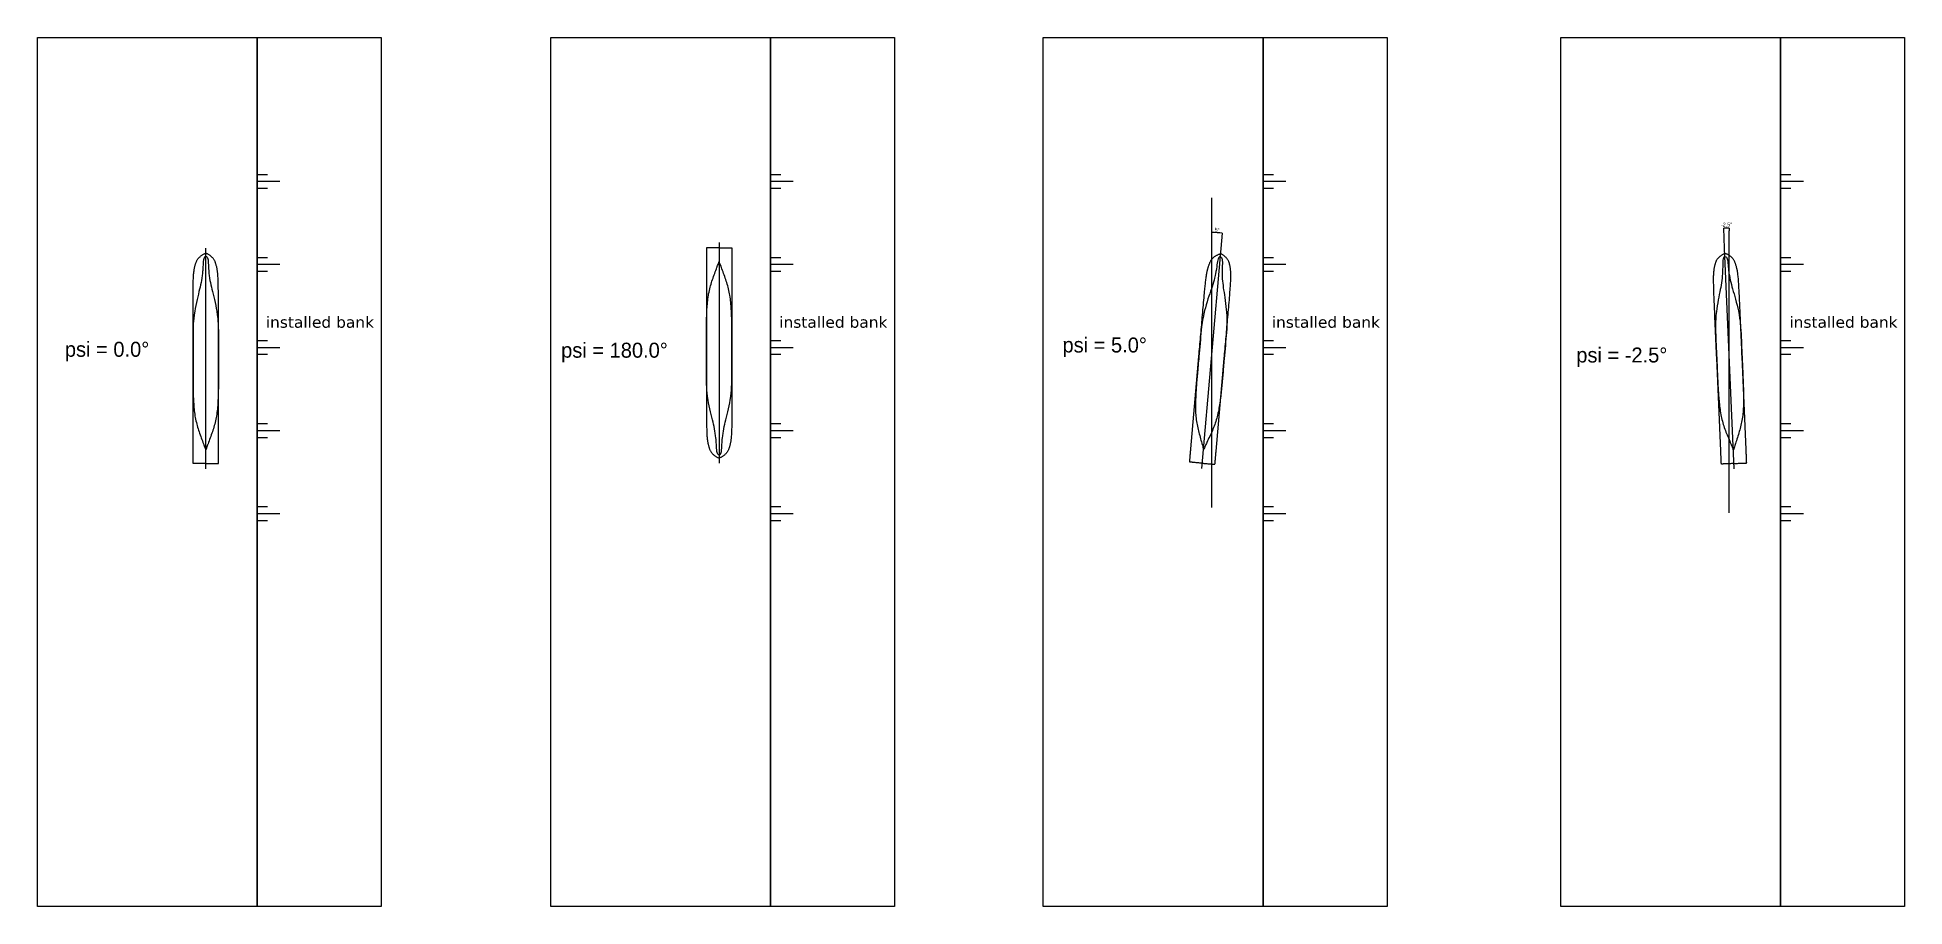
# Model space of a CAD drawing. Header units: millimetres. Extents: x -3509 to 35403, y 3238 to 21357.
import ezdxf

# ---------------------------------------------------------------- set-up
doc = ezdxf.new("R2010")
doc.units = ezdxf.units.MM
for name, color, linetype in [('Center', 7, 'Continuous'), ('Knuckle_lines', 7, 'Continuous'), ('waterlines', 7, 'Continuous')]:
    doc.layers.add(name, color=color, linetype=linetype)
doc.dimstyles.new('ISO-25', dxfattribs={"dimtxt": 2.5, "dimasz": 2.5, "dimexe": 1.25, "dimexo": 0.625, "dimtad": 1, "dimtxsty": 'Standard', "dimcen": 2.5, "dimadec": 0, "dimazin": 0, "dimtfac": 1, "dimtmove": 0, "dimatfit": 3, "dimfxl": 1, "dimarcsym": 0})

msp = doc.modelspace()

# ---------------------------------------------------------------- texts
at = {"char_height": 234.14979, "width": 30932.92402, "attachment_point": 1}
for insert in [(1251.887, 15538.419), (11951.091, 15538.419), (22215.367, 15538.419), (33001.557, 15538.419)]:
    msp.add_mtext('{\\fVerdana|b0|i0|c0|p34;installed bank}', dxfattribs=dict(at, insert=insert))
at = {"layer": 'Center'}
for s, p in [('psi = 0.0°', (-2935.329, 14699.248)), ('psi = 180.0°', (7406.052, 14680.106)), ('psi = 5.0°', (17853.887, 14788.634)), ('psi = -2.5°', (28560.458, 14580.064))]:
    msp.add_text(s, height=312.5, dxfattribs=at).set_placement(p)

# ---------------------------------------------------------------- blocks, each defined once
blk = doc.blocks.new('*D1')
at = {"layer": 'Center', "color": 0, "lineweight": -2}
blk.add_line((21159, 16954), (21187, 17279), dxfattribs=at)
blk.add_arc((20963, 14722), 2565, 85.0558, 89.9442, dxfattribs=at)
at = {"layer": 'Center', "color": 0}
for points in [[(20966, 17287), (20966, 17288), (20963, 17288)], [(21185, 17279), (21185, 17278), (21187, 17278)]]:
    blk.add_solid(points, dxfattribs=at)
at = {"layer": 'Defpoints', "color": 0}
for p in [(20963, 18014), (21113, 17283), (21159, 16953), (20758, 12372), (20963, 11558)]:
    blk.add_point(p, dxfattribs=at)
at = {"layer": 'Center', "color": 0, "insert": (21078, 17345), "char_height": 80, "attachment_point": 5, "rotation": 357.5}
blk.add_mtext('5°', dxfattribs=at)
blk = doc.blocks.new('*D2')
at = {"layer": 'Center', "color": 0, "lineweight": -2}
for p, q in [((31652, 16960), (31634, 17381)), ((31750, 17324), (31750, 17383))]:
    blk.add_line(p, q, dxfattribs=at)
blk.add_arc((31750, 14722), 2660, 90.0539, 92.4461, dxfattribs=at)
at = {"layer": 'Center', "color": 0}
for points in [[(31636, 17379), (31636, 17380), (31634, 17379)], [(31747, 17382), (31747, 17381), (31750, 17382)]]:
    blk.add_solid(points, dxfattribs=at)
at = {"layer": 'Defpoints', "color": 0}
for p in [(31672, 17381), (31750, 17323), (31652, 16960), (31853, 12365), (31750, 11444)]:
    blk.add_point(p, dxfattribs=at)
at = {"layer": 'Center', "color": 0, "insert": (31694, 17448), "char_height": 80, "attachment_point": 5, "rotation": 1.1597}
blk.add_mtext('-2,5°', dxfattribs=at)

# ---------------------------------------------------------------- dimensions: what is measured, and where the dimension line sits
at = {"layer": 'Center'}
dim = msp.add_angular_dim_2l(base=(21112.648, 17283.439), line1=((20963.48, 11558.393), (20963.48, 18013.586)), line2=((20757.831, 12371.747), (21158.654, 16953.17)), dimstyle='ISO-25', override={"dimtxt": 80, "dimgap": 20}, dxfattribs=at)
dim.commit()
dim.dimension.update_dxf_attribs({"geometry": '*D1', "text_midpoint": (21078.001, 17345.281)})
dim = msp.add_angular_dim_2l(base=(31672.318, 17380.742), line1=((31749.67, 11444.23), (31749.67, 17323.314)), line2=((31852.592, 12365.014), (31651.99, 16959.561)), text='-2,5°', dimstyle='ISO-25', override={"dimtxt": 80, "dimgap": 20, "dimadec": 1}, dxfattribs=at)
dim.commit()
dim.dimension.update_dxf_attribs({"geometry": '*D2', "text_midpoint": (31695.841, 17381.322), "dimtype": 162})

# ---------------------------------------------------------------- linework, layer by layer
for p, q in [((1069.978, 18500.855), (1285.078, 18500.855)), ((1069.978, 18357.555), (1545.541, 18357.555)), ((11769.182, 18500.855), (11984.282, 18500.855)), ((11769.182, 18357.555), (12244.744, 18357.555)), ((22033.458, 18500.855), (22248.558, 18500.855)), ((22033.458, 18357.555), (22509.021, 18357.555)), ((32819.648, 18500.855), (33034.747, 18500.855)), ((32819.648, 18357.555), (33295.21, 18357.555)), ((1069.978, 18214.254), (1285.078, 18214.254)), ((11769.182, 18214.254), (11984.282, 18214.254)), ((22033.458, 18214.254), (22248.558, 18214.254)), ((32819.648, 18214.254), (33034.747, 18214.254)), ((1069.978, 16769.492), (1285.078, 16769.492)), ((11769.182, 16769.492), (11984.282, 16769.492)), ((22033.458, 16769.492), (22248.558, 16769.492)), ((32819.648, 16769.492), (33034.747, 16769.492)), ((1069.978, 16626.191), (1545.541, 16626.191)), ((1069.978, 16482.891), (1285.078, 16482.891)), ((11769.182, 16626.191), (12244.744, 16626.191)), ((11769.182, 16482.891), (11984.282, 16482.891)), ((22033.458, 16626.191), (22509.021, 16626.191)), ((22033.458, 16482.891), (22248.558, 16482.891)), ((32819.648, 16626.191), (33295.21, 16626.191)), ((32819.648, 16482.891), (33034.747, 16482.891)), ((1069.978, 15038.129), (1285.078, 15038.129)), ((1069.978, 14894.828), (1545.541, 14894.828)), ((11769.182, 15038.129), (11984.282, 15038.129)), ((11769.182, 14894.828), (12244.744, 14894.828)), ((22033.458, 15038.129), (22248.558, 15038.129)), ((22033.458, 14894.828), (22509.021, 14894.828)), ((32819.648, 15038.129), (33034.747, 15038.129)), ((32819.648, 14894.828), (33295.21, 14894.828)), ((1069.978, 14751.528), (1285.078, 14751.528)), ((11769.182, 14751.528), (11984.282, 14751.528)), ((22033.458, 14751.528), (22248.558, 14751.528)), ((32819.648, 14751.528), (33034.747, 14751.528)), ((1069.978, 13306.766), (1285.078, 13306.766)), ((11769.182, 13306.766), (11984.282, 13306.766)), ((22033.458, 13306.766), (22248.558, 13306.766)), ((32819.648, 13306.766), (33034.747, 13306.766)), ((1069.978, 13163.465), (1545.541, 13163.465)), ((1069.978, 13020.164), (1285.078, 13020.164)), ((11769.182, 13163.465), (12244.744, 13163.465)), ((11769.182, 13020.164), (11984.282, 13020.164)), ((22033.458, 13163.465), (22509.021, 13163.465)), ((22033.458, 13020.164), (22248.558, 13020.164)), ((32819.648, 13163.465), (33295.21, 13163.465)), ((32819.648, 13020.164), (33034.747, 13020.164)), ((1069.978, 11575.402), (1285.078, 11575.402)), ((1069.978, 11432.102), (1545.541, 11432.102)), ((1069.978, 11288.801), (1285.078, 11288.801)), ((11769.182, 11575.402), (11984.282, 11575.402)), ((11769.182, 11432.102), (12244.744, 11432.102)), ((11769.182, 11288.801), (11984.282, 11288.801)), ((22033.458, 11575.402), (22248.558, 11575.402)), ((22033.458, 11432.102), (22509.021, 11432.102)), ((22033.458, 11288.801), (22248.558, 11288.801)), ((32819.648, 11575.402), (33034.747, 11575.402)), ((32819.648, 11432.102), (33295.21, 11432.102)), ((32819.648, 11288.801), (33034.747, 11288.801))]:
    msp.add_line(p, q)
for points in [[(-3508.931, 21357.236), (1069.978, 21357.236), (1069.978, 3238.331), (-3508.931, 3238.331)], [(1069.978, 21357.236), (3653.758, 21357.236), (3653.758, 3238.331), (1069.978, 3238.331)], [(7190.273, 21357.236), (11769.182, 21357.236), (11769.182, 3238.331), (7190.273, 3238.331)], [(11769.182, 21357.236), (14352.962, 21357.236), (14352.962, 3238.331), (11769.182, 3238.331)], [(17454.549, 21357.236), (22033.458, 21357.236), (22033.458, 3238.331), (17454.549, 3238.331)], [(22033.458, 21357.236), (24617.238, 21357.236), (24617.238, 3238.331), (22033.458, 3238.331)], [(28240.739, 21357.236), (32819.648, 21357.236), (32819.648, 3238.331), (28240.739, 3238.331)], [(32819.648, 21357.236), (35403.428, 21357.236), (35403.428, 3238.331), (32819.648, 3238.331)]]:
    msp.add_lwpolyline(points, close=True)
at = {"layer": 'Center'}
for p, q in [((20963.48, 11558.393), (20963.48, 18013.586)), ((31749.67, 11444.23), (31749.67, 17323.314))]:
    msp.add_line(p, q, dxfattribs=at)
at = {"layer": 'Center', "color": 4}
for p, q in [((0, 12362.768), (0, 16961.692)), ((10699.204, 17081.889), (10699.204, 12482.965)), ((20757.831, 12371.747), (21158.654, 16953.17)), ((31852.592, 12365.014), (31651.99, 16959.561))]:
    msp.add_line(p, q, dxfattribs=at)
at = {"layer": 'Knuckle_lines'}
for points in [[(-245.5, 16475.467), (-244.9, 16479.967), (-244.2, 16485.567), (-243.1, 16493.067), (-241.7, 16502.767), (-239.8, 16514.167), (-237.6, 16526.967), (-235.1, 16540.267), (-232.7, 16552.167), (-230.7, 16561.667), (-228.3, 16571.967), (-224.8, 16585.967), (-220.9, 16601.167), (-217.2, 16614.467), (-213.7, 16626.467), (-210, 16638.467), (-206.2, 16650.467), (-202.1, 16662.367), (-197.9, 16674.167), (-193.3, 16685.867), (-188.4, 16697.467), (-182.9, 16708.767), (-176.8, 16719.667), (-169.9, 16730.167), (-162.5, 16740.367), (-154.6, 16750.067), (-146.2, 16759.567), (-137.5, 16768.567), (-128.4, 16777.067), (-118.8, 16785.167), (-108.9, 16792.967), (-99, 16800.667), (-89, 16808.167), (-78.8, 16815.567), (-68.4, 16822.567), (-57.8, 16829.367), (-46.9, 16835.767), (-36, 16841.567), (-25.8, 16846.267), (-16.9, 16849.567), (-9.7, 16851.367), (-4.3, 16852.067), (0, 16852.167)], [(245.5, 16475.467), (244.9, 16479.967), (244.2, 16485.567), (243.1, 16493.067), (241.7, 16502.767), (239.8, 16514.167), (237.6, 16526.967), (235.1, 16540.267), (232.7, 16552.167), (230.7, 16561.667), (228.3, 16571.967), (224.8, 16585.967), (220.9, 16601.167), (217.2, 16614.467), (213.7, 16626.467), (210, 16638.467), (206.2, 16650.467), (202.1, 16662.367), (197.9, 16674.167), (193.3, 16685.867), (188.4, 16697.467), (182.9, 16708.767), (176.8, 16719.667), (169.9, 16730.167), (162.5, 16740.367), (154.6, 16750.067), (146.2, 16759.567), (137.5, 16768.567), (128.4, 16777.067), (118.8, 16785.167), (108.9, 16792.967), (99, 16800.667), (89, 16808.167), (78.8, 16815.567), (68.4, 16822.567), (57.8, 16829.367), (46.9, 16835.767), (36, 16841.567), (25.8, 16846.267), (16.9, 16849.567), (9.7, 16851.367), (4.3, 16852.067), (0, 16852.167)], [(10435.304, 16972.39), (10435.304, 16969.29), (10435.204, 16965.59), (10435.204, 16960.39), (10435.204, 16953.79), (10435.204, 16945.89), (10435.104, 16937.29), (10435.104, 16928.49), (10435.104, 16919.69), (10435.004, 16910.89), (10435.004, 16902.09), (10435.004, 16893.29), (10434.904, 16884.49), (10434.904, 16875.69), (10434.904, 16866.89), (10434.904, 16858.09), (10434.904, 16849.29), (10434.804, 16840.49), (10434.804, 16831.79), (10434.804, 16822.99), (10434.804, 16814.19), (10434.804, 16805.39), (10434.804, 16796.59), (10434.704, 16787.79), (10434.704, 16778.99), (10434.704, 16770.19), (10434.704, 16761.39), (10434.704, 16752.59), (10434.704, 16743.79), (10434.704, 16734.99), (10434.704, 16726.19), (10434.604, 16717.59), (10434.604, 16709.59), (10434.604, 16702.99), (10434.604, 16697.89), (10434.604, 16694.09), (10434.504, 14760.64)], [(10699.204, 16972.39), (10690.904, 16972.39), (10680.604, 16972.39), (10666.704, 16972.39), (10648.904, 16972.39), (10627.804, 16972.39), (10605.804, 16972.39), (10585.704, 16972.39), (10567.804, 16972.39), (10552.304, 16972.39), (10539.404, 16972.39), (10529.304, 16972.39), (10521.404, 16972.39), (10515.004, 16972.39), (10509.804, 16972.39), (10505.904, 16972.39), (10502.804, 16972.39), (10500.104, 16972.39), (10497.704, 16972.39), (10495.304, 16972.39), (10493.004, 16972.39), (10490.604, 16972.39), (10488.304, 16972.39), (10486.004, 16972.39), (10483.704, 16972.39), (10481.404, 16972.39), (10479.104, 16972.39), (10476.904, 16972.39), (10474.604, 16972.39), (10472.404, 16972.39), (10470.304, 16972.39), (10468.204, 16972.39), (10466.204, 16972.39), (10464.304, 16972.39), (10462.604, 16972.39), (10461.004, 16972.39), (10459.604, 16972.39), (10458.304, 16972.39), (10457.004, 16972.39), (10455.804, 16972.39), (10454.604, 16972.39), (10453.504, 16972.39), (10452.404, 16972.39), (10451.304, 16972.39), (10450.304, 16972.39), (10449.204, 16972.39), (10448.204, 16972.39), (10447.304, 16972.39), (10446.104, 16972.39), (10444.604, 16972.39), (10442.804, 16972.39), (10441.004, 16972.39), (10439.304, 16972.39), (10437.804, 16972.39), (10436.704, 16972.39), (10436.004, 16972.39), (10435.604, 16972.39), (10435.404, 16972.39), (10435.304, 16972.39)], [(10699.204, 16972.39), (10707.504, 16972.39), (10717.804, 16972.39), (10731.704, 16972.39), (10749.504, 16972.39), (10770.604, 16972.39), (10792.604, 16972.39), (10812.704, 16972.39), (10830.604, 16972.39), (10846.104, 16972.39), (10859.004, 16972.39), (10869.104, 16972.39), (10877.004, 16972.39), (10883.404, 16972.39), (10888.604, 16972.39), (10892.504, 16972.39), (10895.604, 16972.39), (10898.304, 16972.39), (10900.704, 16972.39), (10903.104, 16972.39), (10905.404, 16972.39), (10907.804, 16972.39), (10910.104, 16972.39), (10912.404, 16972.39), (10914.704, 16972.39), (10917.004, 16972.39), (10919.304, 16972.39), (10921.504, 16972.39), (10923.804, 16972.39), (10926.004, 16972.39), (10928.104, 16972.39), (10930.204, 16972.39), (10932.204, 16972.39), (10934.104, 16972.39), (10935.804, 16972.39), (10937.404, 16972.39), (10938.804, 16972.39), (10940.104, 16972.39), (10941.404, 16972.39), (10942.604, 16972.39), (10943.804, 16972.39), (10944.904, 16972.39), (10946.004, 16972.39), (10947.104, 16972.39), (10948.104, 16972.39), (10949.204, 16972.39), (10950.204, 16972.39), (10951.104, 16972.39), (10952.304, 16972.39), (10953.804, 16972.39), (10955.604, 16972.39), (10957.404, 16972.39), (10959.104, 16972.39), (10960.604, 16972.39), (10961.704, 16972.39), (10962.404, 16972.39), (10962.804, 16972.39), (10963.004, 16972.39), (10963.104, 16972.39)], [(10963.104, 16972.39), (10963.104, 16969.29), (10963.204, 16965.59), (10963.204, 16960.39), (10963.204, 16953.79), (10963.204, 16945.89), (10963.304, 16937.29), (10963.304, 16928.49), (10963.304, 16919.69), (10963.404, 16910.89), (10963.404, 16902.09), (10963.404, 16893.29), (10963.504, 16884.49), (10963.504, 16875.69), (10963.504, 16866.89), (10963.504, 16858.09), (10963.504, 16849.29), (10963.604, 16840.49), (10963.604, 16831.79), (10963.604, 16822.99), (10963.604, 16814.19), (10963.604, 16805.39), (10963.604, 16796.59), (10963.704, 16787.79), (10963.704, 16778.99), (10963.704, 16770.19), (10963.704, 16761.39), (10963.704, 16752.59), (10963.704, 16743.79), (10963.704, 16734.99), (10963.704, 16726.19), (10963.804, 16717.59), (10963.804, 16709.59), (10963.804, 16702.99), (10963.804, 16697.89), (10963.804, 16694.09), (10963.904, 14760.64)], [(20871.711, 16490.192), (20872.7, 16494.623), (20873.886, 16500.141), (20875.635, 16507.516), (20877.875, 16517.057), (20880.762, 16528.248), (20884.069, 16540.808), (20887.719, 16553.839), (20891.147, 16565.485), (20893.967, 16574.774), (20897.256, 16584.826), (20901.962, 16598.468), (20907.172, 16613.27), (20912.017, 16626.197), (20916.55, 16637.846), (20921.282, 16649.478), (20926.113, 16661.101), (20931.235, 16672.599), (20936.447, 16683.988), (20942.049, 16695.242), (20947.942, 16706.371), (20954.406, 16717.149), (20961.433, 16727.476), (20969.221, 16737.334), (20977.482, 16746.85), (20986.198, 16755.825), (20995.394, 16764.557), (21004.845, 16772.764), (21014.651, 16780.439), (21024.921, 16787.671), (21035.463, 16794.579), (21045.996, 16801.387), (21056.612, 16807.987), (21067.418, 16814.469), (21078.388, 16820.536), (21089.541, 16826.387), (21100.957, 16831.812), (21112.321, 16836.64), (21122.892, 16840.433), (21132.046, 16842.945), (21139.375, 16844.111), (21144.816, 16844.337), (21149.108, 16844.062)], [(21360.842, 16447.399), (21360.637, 16451.934), (21360.427, 16457.574), (21359.985, 16465.141), (21359.436, 16474.926), (21358.537, 16486.448), (21357.461, 16499.391), (21356.129, 16512.859), (21354.776, 16524.923), (21353.611, 16534.561), (21352.118, 16545.031), (21349.852, 16559.283), (21347.291, 16574.765), (21344.764, 16588.337), (21342.324, 16600.596), (21339.684, 16612.873), (21336.944, 16625.158), (21333.897, 16637.37), (21330.741, 16649.491), (21327.178, 16661.548), (21323.308, 16673.531), (21318.814, 16685.267), (21313.687, 16696.657), (21307.728, 16707.719), (21301.246, 16718.525), (21294.221, 16728.876), (21286.681, 16739.072), (21278.798, 16748.796), (21270.474, 16758.057), (21261.616, 16766.963), (21252.434, 16775.596), (21243.243, 16784.13), (21233.934, 16792.473), (21224.418, 16800.734), (21214.668, 16808.613), (21204.701, 16816.311), (21194.4, 16823.637), (21184.047, 16830.365), (21174.295, 16835.936), (21165.717, 16839.999), (21158.701, 16842.42), (21153.383, 16843.588), (21149.108, 16844.062)], [(31427.932, 16463.09), (31428.336, 16467.612), (31428.791, 16473.237), (31429.562, 16480.778), (31430.538, 16490.529), (31431.939, 16502.002), (31433.578, 16514.885), (31435.496, 16528.282), (31437.375, 16540.275), (31438.958, 16549.853), (31440.907, 16560.248), (31443.793, 16574.387), (31447.026, 16589.743), (31450.142, 16603.192), (31453.116, 16615.333), (31456.289, 16627.483), (31459.562, 16639.637), (31463.139, 16651.705), (31466.82, 16663.677), (31470.905, 16675.566), (31475.295, 16687.369), (31480.296, 16698.898), (31485.915, 16710.054), (31492.351, 16720.845), (31499.299, 16731.358), (31506.768, 16741.393), (31514.746, 16751.251), (31523.045, 16760.622), (31531.765, 16769.511), (31541.003, 16778.022), (31550.553, 16786.246), (31560.108, 16794.37), (31569.771, 16802.3), (31579.639, 16810.137), (31589.724, 16817.584), (31600.017, 16824.84), (31610.627, 16831.71), (31621.264, 16837.98), (31631.249, 16843.12), (31639.997, 16846.805), (31647.111, 16848.917), (31652.476, 16849.852), (31656.767, 16850.14)], [(31918.465, 16484.507), (31917.669, 16488.976), (31916.726, 16494.541), (31915.3, 16501.985), (31913.478, 16511.615), (31911.082, 16522.921), (31908.326, 16535.613), (31905.248, 16548.792), (31902.332, 16560.576), (31899.919, 16569.979), (31897.072, 16580.165), (31892.965, 16593.999), (31888.405, 16609.014), (31884.129, 16622.14), (31880.109, 16633.976), (31875.889, 16645.803), (31871.569, 16657.626), (31866.954, 16669.336), (31862.243, 16680.941), (31857.137, 16692.43), (31851.736, 16703.805), (31845.748, 16714.854), (31839.179, 16725.478), (31831.827, 16735.667), (31823.989, 16745.534), (31815.674, 16754.88), (31806.867, 16764.005), (31797.783, 16772.617), (31788.321, 16780.712), (31778.377, 16788.386), (31768.146, 16795.746), (31757.919, 16803.007), (31747.602, 16810.064), (31737.089, 16817.012), (31726.393, 16823.551), (31715.507, 16829.883), (31704.338, 16835.801), (31693.195, 16841.12), (31682.8, 16845.371), (31673.765, 16848.279), (31666.493, 16849.764), (31661.068, 16850.227), (31656.767, 16850.14)], [(-264.7, 14629.167), (-264.7, 14646.967), (-264.7, 14669.067), (-264.7, 14698.967), (-264.7, 14737.467), (-264.7, 14783.867), (-264.7, 14834.467), (-264.7, 14885.667), (-264.7, 14936.967), (-264.7, 14988.267), (-264.7, 15039.567), (-264.7, 15090.767), (-264.7, 15142.067), (-264.7, 15193.267), (-264.7, 15244.567), (-264.7, 15295.867), (-264.7, 15347.167), (-264.7, 15398.467), (-264.7, 15449.767), (-264.7, 15501.067), (-264.7, 15552.367), (-264.7, 15603.567), (-264.7, 15654.867), (-264.7, 15706.167), (-264.7, 15757.467), (-264.7, 15808.767), (-264.7, 15859.967), (-264.6, 15910.867), (-264.3, 15959.767), (-264, 16004.567), (-263.5, 16045.167), (-263.1, 16081.567), (-262.6, 16113.567), (-262.2, 16141.767), (-261.7, 16167.767), (-261.3, 16193.367), (-260.8, 16219.067), (-260.3, 16244.667), (-259.7, 16270.367), (-259, 16295.967), (-258.1, 16321.667), (-256.9, 16347.267), (-255.4, 16372.867), (-253.6, 16398.267), (-251.6, 16421.367), (-249.7, 16440.667), (-248, 16455.567), (-246.7, 16466.567), (-245.5, 16475.467)], [(264.7, 14629.167), (264.7, 14646.967), (264.7, 14669.067), (264.7, 14698.967), (264.7, 14737.467), (264.7, 14783.867), (264.7, 14834.467), (264.7, 14885.667), (264.7, 14936.967), (264.7, 14988.267), (264.7, 15039.567), (264.7, 15090.767), (264.7, 15142.067), (264.7, 15193.267), (264.7, 15244.567), (264.7, 15295.867), (264.7, 15347.167), (264.7, 15398.467), (264.7, 15449.767), (264.7, 15501.067), (264.7, 15552.367), (264.7, 15603.567), (264.7, 15654.867), (264.7, 15706.167), (264.7, 15757.467), (264.7, 15808.767), (264.7, 15859.967), (264.6, 15910.867), (264.3, 15959.767), (264, 16004.567), (263.5, 16045.167), (263.1, 16081.567), (262.6, 16113.567), (262.2, 16141.767), (261.7, 16167.767), (261.3, 16193.367), (260.8, 16219.067), (260.3, 16244.667), (259.7, 16270.367), (259, 16295.967), (258.1, 16321.667), (256.9, 16347.267), (255.4, 16372.867), (253.6, 16398.267), (251.6, 16421.367), (249.7, 16440.667), (248, 16455.567), (246.7, 16466.567), (245.5, 16475.467)], [(20691.668, 14652.592), (20693.219, 14670.324), (20695.145, 14692.34), (20697.751, 14722.126), (20701.107, 14760.479), (20705.151, 14806.703), (20709.561, 14857.11), (20714.023, 14908.115), (20718.494, 14959.22), (20722.966, 15010.325), (20727.437, 15061.43), (20731.899, 15112.435), (20736.37, 15163.54), (20740.832, 15214.545), (20745.304, 15265.65), (20749.775, 15316.755), (20754.246, 15367.859), (20758.717, 15418.964), (20763.188, 15470.069), (20767.659, 15521.174), (20772.13, 15572.278), (20776.592, 15623.284), (20781.064, 15674.388), (20785.535, 15725.493), (20790.006, 15776.598), (20794.477, 15827.703), (20798.939, 15878.708), (20803.475, 15929.406), (20808.036, 15978.093), (20812.239, 16022.697), (20816.276, 16063.099), (20819.847, 16099.325), (20823.134, 16131.16), (20825.99, 16159.218), (20828.754, 16185.075), (20831.384, 16210.543), (20834.122, 16236.102), (20836.851, 16261.561), (20839.689, 16287.11), (20842.617, 16312.552), (20845.754, 16338.076), (20849.181, 16363.474), (20852.906, 16388.846), (20856.913, 16413.992), (20860.919, 16436.83), (20864.493, 16455.891), (20867.486, 16470.586), (20869.739, 16481.431), (20871.711, 16490.192)], [(21219.053, 14606.451), (21220.605, 14624.184), (21222.531, 14646.199), (21225.137, 14675.986), (21228.492, 14714.339), (21232.536, 14760.563), (21236.946, 14810.97), (21241.409, 14861.975), (21245.88, 14913.08), (21250.351, 14964.185), (21254.822, 15015.29), (21259.284, 15066.295), (21263.756, 15117.4), (21268.218, 15168.405), (21272.689, 15219.509), (21277.16, 15270.614), (21281.631, 15321.719), (21286.102, 15372.824), (21290.573, 15423.929), (21295.045, 15475.033), (21299.516, 15526.138), (21303.978, 15577.143), (21308.449, 15628.248), (21312.92, 15679.353), (21317.391, 15730.458), (21321.862, 15781.563), (21326.325, 15832.568), (21330.661, 15883.283), (21334.624, 15932.023), (21338.23, 15976.678), (21341.271, 16017.168), (21344.044, 16053.464), (21346.335, 16085.386), (21348.395, 16113.513), (21350.163, 16139.458), (21351.995, 16164.995), (21353.737, 16190.641), (21355.47, 16216.187), (21357.112, 16241.842), (21358.646, 16267.405), (21359.99, 16293.086), (21361.025, 16318.693), (21361.762, 16344.327), (21362.183, 16369.787), (21362.204, 16392.973), (21361.993, 16412.365), (21361.598, 16427.357), (21361.262, 16438.428), (21360.842, 16447.399)], [(31489.285, 14617.71), (31488.509, 14635.493), (31487.545, 14657.572), (31486.24, 14687.443), (31484.561, 14725.906), (31482.537, 14772.262), (31480.33, 14822.814), (31478.097, 14873.965), (31475.859, 14925.217), (31473.621, 14976.468), (31471.384, 15027.719), (31469.15, 15078.87), (31466.913, 15130.121), (31464.679, 15181.273), (31462.442, 15232.524), (31460.204, 15283.775), (31457.966, 15335.026), (31455.729, 15386.277), (31453.491, 15437.528), (31451.253, 15488.78), (31449.016, 15540.031), (31446.782, 15591.182), (31444.545, 15642.433), (31442.307, 15693.684), (31440.069, 15744.936), (31437.832, 15796.187), (31435.598, 15847.338), (31433.478, 15898.194), (31431.645, 15947.061), (31429.99, 15991.831), (31428.719, 16032.414), (31427.531, 16068.797), (31426.634, 16100.788), (31425.804, 16128.979), (31425.169, 16154.976), (31424.452, 16180.569), (31423.831, 16206.266), (31423.214, 16231.864), (31422.692, 16257.566), (31422.275, 16283.172), (31422.053, 16308.887), (31422.135, 16334.514), (31422.517, 16360.156), (31423.207, 16385.61), (31424.198, 16408.775), (31425.254, 16428.14), (31426.303, 16443.1), (31427.122, 16454.146), (31427.932, 16463.09)], [(32018.181, 14640.802), (32017.405, 14658.585), (32016.441, 14680.664), (32015.137, 14710.535), (32013.457, 14748.999), (32011.433, 14795.354), (32009.226, 14845.906), (32006.993, 14897.057), (32004.755, 14948.309), (32002.518, 14999.56), (32000.28, 15050.811), (31998.047, 15101.962), (31995.809, 15153.213), (31993.576, 15204.365), (31991.338, 15255.616), (31989.1, 15306.867), (31986.863, 15358.118), (31984.625, 15409.369), (31982.387, 15460.621), (31980.149, 15511.872), (31977.912, 15563.123), (31975.679, 15614.274), (31973.441, 15665.525), (31971.203, 15716.777), (31968.965, 15768.028), (31966.728, 15819.279), (31964.494, 15870.43), (31962.174, 15921.277), (31959.742, 15970.118), (31957.488, 16014.862), (31955.217, 16055.402), (31953.23, 16091.749), (31951.335, 16123.697), (31949.705, 16151.853), (31948.071, 16177.806), (31946.555, 16203.365), (31944.934, 16229.018), (31943.318, 16254.572), (31941.598, 16280.221), (31939.782, 16305.767), (31937.762, 16331.403), (31935.446, 16356.926), (31932.831, 16382.436), (31929.925, 16407.734), (31926.919, 16430.724), (31924.179, 16449.923), (31921.831, 16464.735), (31920.052, 16475.668), (31918.465, 16484.507)], [(10434.504, 14815.49), (10434.504, 14797.69), (10434.504, 14775.59), (10434.504, 14745.69), (10434.504, 14707.19), (10434.504, 14660.79), (10434.504, 14610.19), (10434.504, 14558.99), (10434.504, 14507.69), (10434.504, 14456.39), (10434.504, 14405.09), (10434.504, 14353.89), (10434.504, 14302.59), (10434.504, 14251.39), (10434.504, 14200.09), (10434.504, 14148.79), (10434.504, 14097.49), (10434.504, 14046.19), (10434.504, 13994.89), (10434.504, 13943.59), (10434.504, 13892.29), (10434.504, 13841.09), (10434.504, 13789.79), (10434.504, 13738.49), (10434.504, 13687.19), (10434.504, 13635.89), (10434.504, 13584.69), (10434.604, 13533.79), (10434.904, 13484.89), (10435.204, 13440.09), (10435.704, 13399.49), (10436.104, 13363.09), (10436.604, 13331.09), (10437.004, 13302.89), (10437.504, 13276.89), (10437.904, 13251.29), (10438.404, 13225.59), (10438.904, 13199.99), (10439.504, 13174.29), (10440.204, 13148.69), (10441.104, 13122.99), (10442.304, 13097.39), (10443.804, 13071.79), (10445.604, 13046.39), (10447.604, 13023.29), (10449.504, 13003.99), (10451.204, 12989.09), (10452.504, 12978.09), (10453.704, 12969.19)], [(10963.904, 14815.49), (10963.904, 14797.69), (10963.904, 14775.59), (10963.904, 14745.69), (10963.904, 14707.19), (10963.904, 14660.79), (10963.904, 14610.19), (10963.904, 14558.99), (10963.904, 14507.69), (10963.904, 14456.39), (10963.904, 14405.09), (10963.904, 14353.89), (10963.904, 14302.59), (10963.904, 14251.39), (10963.904, 14200.09), (10963.904, 14148.79), (10963.904, 14097.49), (10963.904, 14046.19), (10963.904, 13994.89), (10963.904, 13943.59), (10963.904, 13892.29), (10963.904, 13841.09), (10963.904, 13789.79), (10963.904, 13738.49), (10963.904, 13687.19), (10963.904, 13635.89), (10963.904, 13584.69), (10963.804, 13533.79), (10963.504, 13484.89), (10963.204, 13440.09), (10962.704, 13399.49), (10962.304, 13363.09), (10961.804, 13331.09), (10961.404, 13302.89), (10960.904, 13276.89), (10960.504, 13251.29), (10960.004, 13225.59), (10959.504, 13199.99), (10958.904, 13174.29), (10958.204, 13148.69), (10957.304, 13122.99), (10956.104, 13097.39), (10954.604, 13071.79), (10952.804, 13046.39), (10950.804, 13023.29), (10948.904, 13003.99), (10947.204, 12989.09), (10945.904, 12978.09), (10944.704, 12969.19)], [(-263.9, 12472.267), (-263.9, 12475.367), (-264, 12479.067), (-264, 12484.267), (-264, 12490.867), (-264, 12498.767), (-264.1, 12507.367), (-264.1, 12516.167), (-264.1, 12524.967), (-264.2, 12533.767), (-264.2, 12542.567), (-264.2, 12551.367), (-264.3, 12560.167), (-264.3, 12568.967), (-264.3, 12577.767), (-264.3, 12586.567), (-264.3, 12595.367), (-264.4, 12604.167), (-264.4, 12612.867), (-264.4, 12621.667), (-264.4, 12630.467), (-264.4, 12639.267), (-264.4, 12648.067), (-264.5, 12656.867), (-264.5, 12665.667), (-264.5, 12674.467), (-264.5, 12683.267), (-264.5, 12692.067), (-264.5, 12700.867), (-264.5, 12709.667), (-264.5, 12718.467), (-264.6, 12727.067), (-264.6, 12735.067), (-264.6, 12741.667), (-264.6, 12746.767), (-264.6, 12750.567), (-264.7, 14684.017)], [(263.9, 12472.267), (263.9, 12475.367), (264, 12479.067), (264, 12484.267), (264, 12490.867), (264, 12498.767), (264.1, 12507.367), (264.1, 12516.167), (264.1, 12524.967), (264.2, 12533.767), (264.2, 12542.567), (264.2, 12551.367), (264.3, 12560.167), (264.3, 12568.967), (264.3, 12577.767), (264.3, 12586.567), (264.3, 12595.367), (264.4, 12604.167), (264.4, 12612.867), (264.4, 12621.667), (264.4, 12630.467), (264.4, 12639.267), (264.4, 12648.067), (264.5, 12656.867), (264.5, 12665.667), (264.5, 12674.467), (264.5, 12683.267), (264.5, 12692.067), (264.5, 12700.867), (264.5, 12709.667), (264.5, 12718.467), (264.6, 12727.067), (264.6, 12735.067), (264.6, 12741.667), (264.6, 12746.767), (264.6, 12750.567), (264.7, 14684.017)], [(20504.479, 12503.829), (20504.749, 12506.918), (20504.972, 12510.612), (20505.425, 12515.793), (20506, 12522.367), (20506.689, 12530.237), (20507.339, 12538.813), (20508.106, 12547.58), (20508.873, 12556.346), (20509.54, 12565.122), (20510.307, 12573.888), (20511.074, 12582.655), (20511.741, 12591.43), (20512.508, 12600.196), (20513.275, 12608.963), (20514.042, 12617.729), (20514.809, 12626.496), (20515.476, 12635.271), (20516.235, 12643.938), (20517.002, 12652.705), (20517.769, 12661.471), (20518.536, 12670.238), (20519.303, 12679.004), (20519.97, 12687.779), (20520.737, 12696.546), (20521.504, 12705.312), (20522.271, 12714.079), (20523.038, 12722.845), (20523.805, 12731.612), (20524.572, 12740.378), (20525.339, 12749.145), (20525.989, 12757.721), (20526.686, 12765.69), (20527.261, 12772.265), (20527.706, 12777.346), (20528.037, 12781.131), (20696.448, 14707.233)], [(21030.27, 12457.829), (21030.54, 12460.917), (21030.963, 12464.594), (21031.416, 12469.774), (21031.991, 12476.349), (21032.679, 12484.219), (21033.529, 12492.778), (21034.296, 12501.544), (21035.063, 12510.311), (21035.929, 12519.068), (21036.696, 12527.835), (21037.463, 12536.602), (21038.33, 12545.359), (21039.097, 12554.126), (21039.864, 12562.892), (21040.631, 12571.659), (21041.398, 12580.425), (21042.264, 12589.183), (21043.022, 12597.85), (21043.789, 12606.617), (21044.556, 12615.383), (21045.323, 12624.15), (21046.09, 12632.916), (21046.957, 12641.674), (21047.724, 12650.44), (21048.491, 12659.207), (21049.258, 12667.973), (21050.025, 12676.74), (21050.792, 12685.506), (21051.559, 12694.273), (21052.326, 12703.039), (21053.175, 12711.598), (21053.872, 12719.568), (21054.447, 12726.142), (21054.892, 12731.223), (21055.223, 12735.009), (21223.834, 14661.093)], [(31584.167, 12462.897), (31584.032, 12465.994), (31583.77, 12469.686), (31583.544, 12474.882), (31583.256, 12481.475), (31582.911, 12489.368), (31582.436, 12497.955), (31582.052, 12506.747), (31581.668, 12515.538), (31581.185, 12524.326), (31580.801, 12533.117), (31580.417, 12541.909), (31579.933, 12550.696), (31579.549, 12559.488), (31579.166, 12568.279), (31578.782, 12577.071), (31578.398, 12585.863), (31577.914, 12594.65), (31577.535, 12603.342), (31577.151, 12612.133), (31576.767, 12620.925), (31576.383, 12629.717), (31575.999, 12638.508), (31575.515, 12647.295), (31575.132, 12656.087), (31574.748, 12664.879), (31574.364, 12673.67), (31573.98, 12682.462), (31573.596, 12691.254), (31573.212, 12700.045), (31572.828, 12708.837), (31572.353, 12717.424), (31572.004, 12725.417), (31571.717, 12732.01), (31571.494, 12737.105), (31571.328, 12740.902), (31486.893, 14672.507)], [(32111.465, 12485.92), (32111.329, 12489.017), (32111.268, 12492.717), (32111.041, 12497.913), (32110.753, 12504.506), (32110.409, 12512.399), (32110.133, 12520.995), (32109.75, 12529.787), (32109.366, 12538.578), (32109.082, 12547.374), (32108.698, 12556.166), (32108.314, 12564.957), (32108.03, 12573.753), (32107.646, 12582.545), (32107.262, 12591.337), (32106.879, 12600.128), (32106.495, 12608.92), (32106.211, 12617.716), (32105.831, 12626.408), (32105.447, 12635.199), (32105.064, 12643.991), (32104.68, 12652.782), (32104.296, 12661.574), (32104.012, 12670.37), (32103.628, 12679.162), (32103.244, 12687.953), (32102.86, 12696.745), (32102.477, 12705.537), (32102.093, 12714.328), (32101.709, 12723.12), (32101.325, 12731.911), (32101.05, 12740.508), (32100.701, 12748.5), (32100.413, 12755.094), (32100.19, 12760.189), (32100.025, 12763.985), (32015.789, 14695.599)], [(10453.704, 12969.19), (10454.304, 12964.69), (10455.004, 12959.09), (10456.104, 12951.59), (10457.504, 12941.89), (10459.404, 12930.49), (10461.604, 12917.69), (10464.104, 12904.39), (10466.504, 12892.49), (10468.504, 12882.99), (10470.904, 12872.69), (10474.404, 12858.69), (10478.304, 12843.49), (10482.004, 12830.19), (10485.504, 12818.19), (10489.204, 12806.19), (10493.004, 12794.19), (10497.104, 12782.29), (10501.304, 12770.49), (10505.904, 12758.79), (10510.804, 12747.19), (10516.304, 12735.89), (10522.404, 12724.99), (10529.304, 12714.49), (10536.704, 12704.29), (10544.604, 12694.59), (10553.004, 12685.09), (10561.704, 12676.09), (10570.804, 12667.59), (10580.404, 12659.49), (10590.304, 12651.69), (10600.204, 12643.99), (10610.204, 12636.49), (10620.404, 12629.09), (10630.804, 12622.09), (10641.404, 12615.29), (10652.304, 12608.89), (10663.204, 12603.09), (10673.404, 12598.39), (10682.304, 12595.09), (10689.504, 12593.29), (10694.904, 12592.59), (10699.204, 12592.49)], [(10944.704, 12969.19), (10944.104, 12964.69), (10943.404, 12959.09), (10942.304, 12951.59), (10940.904, 12941.89), (10939.004, 12930.49), (10936.804, 12917.69), (10934.304, 12904.39), (10931.904, 12892.49), (10929.904, 12882.99), (10927.504, 12872.69), (10924.004, 12858.69), (10920.104, 12843.49), (10916.404, 12830.19), (10912.904, 12818.19), (10909.204, 12806.19), (10905.404, 12794.19), (10901.304, 12782.29), (10897.104, 12770.49), (10892.504, 12758.79), (10887.604, 12747.19), (10882.104, 12735.89), (10876.004, 12724.99), (10869.104, 12714.49), (10861.704, 12704.29), (10853.804, 12694.59), (10845.404, 12685.09), (10836.704, 12676.09), (10827.604, 12667.59), (10818.004, 12659.49), (10808.104, 12651.69), (10798.204, 12643.99), (10788.204, 12636.49), (10778.004, 12629.09), (10767.604, 12622.09), (10757.004, 12615.29), (10746.104, 12608.89), (10735.204, 12603.09), (10725.004, 12598.39), (10716.104, 12595.09), (10708.904, 12593.29), (10703.504, 12592.59), (10699.204, 12592.49)], [(0, 12472.267), (-8.3, 12472.267), (-18.6, 12472.267), (-32.5, 12472.267), (-50.3, 12472.267), (-71.4, 12472.267), (-93.4, 12472.267), (-113.5, 12472.267), (-131.4, 12472.267), (-146.9, 12472.267), (-159.8, 12472.267), (-169.9, 12472.267), (-177.8, 12472.267), (-184.2, 12472.267), (-189.4, 12472.267), (-193.3, 12472.267), (-196.4, 12472.267), (-199.1, 12472.267), (-201.5, 12472.267), (-203.9, 12472.267), (-206.2, 12472.267), (-208.6, 12472.267), (-210.9, 12472.267), (-213.2, 12472.267), (-215.5, 12472.267), (-217.8, 12472.267), (-220.1, 12472.267), (-222.3, 12472.267), (-224.6, 12472.267), (-226.8, 12472.267), (-228.9, 12472.267), (-231, 12472.267), (-233, 12472.267), (-234.9, 12472.267), (-236.6, 12472.267), (-238.2, 12472.267), (-239.6, 12472.267), (-240.9, 12472.267), (-242.2, 12472.267), (-243.4, 12472.267), (-244.6, 12472.267), (-245.7, 12472.267), (-246.8, 12472.267), (-247.9, 12472.267), (-248.9, 12472.267), (-250, 12472.267), (-251, 12472.267), (-251.9, 12472.267), (-253.1, 12472.267), (-254.6, 12472.267), (-256.4, 12472.267), (-258.2, 12472.267), (-259.9, 12472.267), (-261.4, 12472.267), (-262.5, 12472.267), (-263.2, 12472.267), (-263.6, 12472.267), (-263.8, 12472.267), (-263.9, 12472.267)], [(0, 12472.267), (8.3, 12472.267), (18.6, 12472.267), (32.5, 12472.267), (50.3, 12472.267), (71.4, 12472.267), (93.4, 12472.267), (113.5, 12472.267), (131.4, 12472.267), (146.9, 12472.267), (159.8, 12472.267), (169.9, 12472.267), (177.8, 12472.267), (184.2, 12472.267), (189.4, 12472.267), (193.3, 12472.267), (196.4, 12472.267), (199.1, 12472.267), (201.5, 12472.267), (203.9, 12472.267), (206.2, 12472.267), (208.6, 12472.267), (210.9, 12472.267), (213.2, 12472.267), (215.5, 12472.267), (217.8, 12472.267), (220.1, 12472.267), (222.3, 12472.267), (224.6, 12472.267), (226.8, 12472.267), (228.9, 12472.267), (231, 12472.267), (233, 12472.267), (234.9, 12472.267), (236.6, 12472.267), (238.2, 12472.267), (239.6, 12472.267), (240.9, 12472.267), (242.2, 12472.267), (243.4, 12472.267), (244.6, 12472.267), (245.7, 12472.267), (246.8, 12472.267), (247.9, 12472.267), (248.9, 12472.267), (250, 12472.267), (251, 12472.267), (251.9, 12472.267), (253.1, 12472.267), (254.6, 12472.267), (256.4, 12472.267), (258.2, 12472.267), (259.9, 12472.267), (261.4, 12472.267), (262.5, 12472.267), (263.2, 12472.267), (263.6, 12472.267), (263.8, 12472.267), (263.9, 12472.267)], [(20767.374, 12480.829), (20759.106, 12481.552), (20748.845, 12482.45), (20734.998, 12483.662), (20717.266, 12485.213), (20696.246, 12487.052), (20674.33, 12488.969), (20654.306, 12490.721), (20636.474, 12492.281), (20621.033, 12493.632), (20608.183, 12494.757), (20598.121, 12495.637), (20590.251, 12496.325), (20583.875, 12496.883), (20578.695, 12497.336), (20574.81, 12497.676), (20571.722, 12497.946), (20569.032, 12498.182), (20566.641, 12498.391), (20564.25, 12498.6), (20561.959, 12498.801), (20559.568, 12499.01), (20557.277, 12499.21), (20554.986, 12499.411), (20552.694, 12499.611), (20550.403, 12499.812), (20548.112, 12500.012), (20545.92, 12500.204), (20543.629, 12500.404), (20541.437, 12500.596), (20539.345, 12500.779), (20537.253, 12500.962), (20535.261, 12501.136), (20533.368, 12501.302), (20531.675, 12501.45), (20530.081, 12501.59), (20528.686, 12501.712), (20527.391, 12501.825), (20526.096, 12501.938), (20524.901, 12502.043), (20523.705, 12502.147), (20522.609, 12502.243), (20521.514, 12502.339), (20520.418, 12502.435), (20519.422, 12502.522), (20518.326, 12502.618), (20517.33, 12502.705), (20516.433, 12502.784), (20515.238, 12502.888), (20513.743, 12503.019), (20511.95, 12503.176), (20510.157, 12503.333), (20508.463, 12503.481), (20506.969, 12503.612), (20505.873, 12503.707), (20505.176, 12503.768), (20504.778, 12503.803), (20504.578, 12503.821), (20504.479, 12503.829)], [(20767.374, 12480.829), (20775.643, 12480.106), (20785.904, 12479.208), (20799.751, 12477.996), (20817.483, 12476.445), (20838.503, 12474.606), (20860.419, 12472.689), (20880.443, 12470.937), (20898.274, 12469.377), (20913.715, 12468.026), (20926.566, 12466.902), (20936.628, 12466.021), (20944.498, 12465.333), (20950.874, 12464.775), (20956.054, 12464.322), (20959.939, 12463.982), (20963.027, 12463.712), (20965.717, 12463.476), (20968.108, 12463.267), (20970.499, 12463.058), (20972.79, 12462.858), (20975.181, 12462.648), (20977.472, 12462.448), (20979.763, 12462.247), (20982.054, 12462.047), (20984.346, 12461.847), (20986.637, 12461.646), (20988.829, 12461.454), (20991.12, 12461.254), (20993.311, 12461.062), (20995.403, 12460.879), (20997.495, 12460.696), (20999.488, 12460.522), (21001.381, 12460.356), (21003.074, 12460.208), (21004.668, 12460.069), (21006.063, 12459.947), (21007.358, 12459.833), (21008.653, 12459.72), (21009.848, 12459.615), (21011.044, 12459.511), (21012.139, 12459.415), (21013.235, 12459.319), (21014.331, 12459.223), (21015.327, 12459.136), (21016.423, 12459.04), (21017.419, 12458.953), (21018.316, 12458.875), (21019.511, 12458.77), (21021.006, 12458.639), (21022.799, 12458.482), (21024.592, 12458.325), (21026.285, 12458.177), (21027.78, 12458.047), (21028.876, 12457.951), (21029.573, 12457.89), (21029.971, 12457.855), (21030.171, 12457.837), (21030.27, 12457.829)], [(31847.816, 12474.408), (31839.524, 12474.046), (31829.234, 12473.597), (31815.347, 12472.991), (31797.564, 12472.214), (31776.484, 12471.294), (31754.505, 12470.334), (31734.424, 12469.458), (31716.541, 12468.677), (31701.056, 12468.001), (31688.168, 12467.438), (31678.078, 12466.998), (31670.185, 12466.653), (31663.791, 12466.374), (31658.596, 12466.147), (31654.7, 12465.977), (31651.603, 12465.842), (31648.905, 12465.724), (31646.508, 12465.619), (31644.11, 12465.514), (31641.812, 12465.414), (31639.414, 12465.309), (31637.117, 12465.209), (31634.819, 12465.109), (31632.521, 12465.008), (31630.223, 12464.908), (31627.925, 12464.808), (31625.727, 12464.712), (31623.43, 12464.612), (31621.232, 12464.516), (31619.134, 12464.424), (31617.036, 12464.332), (31615.038, 12464.245), (31613.139, 12464.162), (31611.441, 12464.088), (31609.843, 12464.018), (31608.444, 12463.957), (31607.145, 12463.901), (31605.846, 12463.844), (31604.647, 12463.791), (31603.449, 12463.739), (31602.35, 12463.691), (31601.251, 12463.643), (31600.152, 12463.595), (31599.153, 12463.552), (31598.054, 12463.504), (31597.055, 12463.46), (31596.156, 12463.421), (31594.957, 12463.368), (31593.458, 12463.303), (31591.66, 12463.224), (31589.862, 12463.146), (31588.163, 12463.072), (31586.665, 12463.006), (31585.566, 12462.958), (31584.866, 12462.928), (31584.467, 12462.91), (31584.267, 12462.902), (31584.167, 12462.897)], [(31847.816, 12474.408), (31856.108, 12474.77), (31866.398, 12475.22), (31880.285, 12475.826), (31898.068, 12476.603), (31919.148, 12477.523), (31941.127, 12478.482), (31961.208, 12479.359), (31979.091, 12480.14), (31994.576, 12480.816), (32007.464, 12481.379), (32017.554, 12481.819), (32025.447, 12482.164), (32031.841, 12482.443), (32037.036, 12482.67), (32040.932, 12482.84), (32044.029, 12482.975), (32046.726, 12483.093), (32049.124, 12483.198), (32051.522, 12483.302), (32053.82, 12483.403), (32056.217, 12483.507), (32058.515, 12483.608), (32060.813, 12483.708), (32063.111, 12483.808), (32065.409, 12483.909), (32067.706, 12484.009), (32069.904, 12484.105), (32072.202, 12484.205), (32074.4, 12484.301), (32076.498, 12484.393), (32078.596, 12484.485), (32080.594, 12484.572), (32082.492, 12484.655), (32084.191, 12484.729), (32085.789, 12484.799), (32087.188, 12484.86), (32088.487, 12484.916), (32089.785, 12484.973), (32090.984, 12485.025), (32092.183, 12485.078), (32093.282, 12485.126), (32094.381, 12485.174), (32095.48, 12485.222), (32096.479, 12485.265), (32097.578, 12485.313), (32098.577, 12485.357), (32099.476, 12485.396), (32100.675, 12485.449), (32102.174, 12485.514), (32103.972, 12485.592), (32105.77, 12485.671), (32107.468, 12485.745), (32108.967, 12485.811), (32110.066, 12485.859), (32110.765, 12485.889), (32111.165, 12485.907), (32111.365, 12485.915), (32111.465, 12485.92)]]:
    msp.add_lwpolyline(points, dxfattribs=at)
at = {"layer": 'waterlines'}
for points in [[(0, 16789.367), (-15.2, 16787.067), (-27.7, 16775.367), (-35.3, 16759.367), (-41.3, 16742.767), (-47.4, 16718.967), (-51.3, 16685.667), (-53.4, 16650.567), (-55.3, 16615.467), (-57.5, 16573.867), (-59.9, 16532.967), (-62.6, 16495.567), (-64.2, 16475.467), (-64.5, 16471.867), (-68, 16435.167), (-73.2, 16390.567), (-80.4, 16339.767), (-88.3, 16292.367), (-96.7, 16248.567), (-106.9, 16199.867), (-117.5, 16152.867), (-128.3, 16107.867), (-140.7, 16058.367), (-153.8, 16005.767), (-166.7, 15951.767), (-180.2, 15892.567), (-193.5, 15832.967), (-207.2, 15768.167), (-219.5, 15705.667), (-229.1, 15650.867), (-240.7, 15573.367), (-249.6, 15497.167), (-254.5, 15443.067), (-258.4, 15386.267), (-262.1, 15307.267), (-264.2, 15229.667), (-265.1, 15164.667), (-265.2, 15098.067), (-264.6, 15029.067), (-264.1, 14963.767), (-264.5, 14885.567), (-264.7, 14822.067), (-263.9, 14747.567), (-263.9, 14681.767), (-264.7, 14631.467), (-264.7, 14629.167), (-264.7, 14593.567), (-264.7, 14542.967), (-264.7, 14494.767), (-264.7, 14469.767), (-264.7, 14463.167), (-264.7, 14431.767), (-264.7, 14395.367), (-264.7, 14358.967), (-264.7, 14322.567), (-264.7, 14286.067), (-264.6, 14249.767), (-264.5, 14216.267), (-264.4, 14179.967), (-264.2, 14143.567), (-263.9, 14107.067), (-263.5, 14070.467), (-263, 14038.867), (-262.4, 14002.467), (-261.6, 13966.067), (-260.8, 13934.267), (-259.8, 13897.667), (-258.5, 13861.267), (-257.2, 13827.867), (-255.5, 13791.667), (-253.5, 13755.267), (-251.4, 13718.867), (-248.9, 13682.467), (-246.1, 13646.067), (-242.9, 13609.767), (-239.2, 13573.367), (-234.8, 13537.067), (-229.9, 13500.767), (-224.3, 13464.567), (-218.9, 13433.167), (-211.6, 13396.667), (-204.3, 13363.767), (-195.6, 13327.367), (-187.5, 13295.967), (-179.2, 13265.267), (-169.7, 13232.067), (-159.4, 13198.467), (-149.2, 13166.767), (-138.7, 13135.467), (-127.8, 13104.467), (-116.7, 13073.367), (-104.6, 13040.367), (-93, 13008.867), (-81.3, 12977.067), (-69.4, 12945.467), (-57.8, 12914.067), (-48.2, 12886.167), (-41.3, 12869.667), (-39.9, 12866.467), (-31.5, 12844.067), (-22.5, 12820.067), (-14.2, 12797.967), (-5.9, 12775.867), (0, 12759.267)], [(0, 16789.367), (15.2, 16787.067), (27.7, 16775.367), (35.3, 16759.367), (41.3, 16742.767), (47.4, 16718.967), (51.3, 16685.667), (53.4, 16650.567), (55.3, 16615.467), (57.5, 16573.867), (59.9, 16532.967), (62.6, 16495.567), (64.2, 16475.467), (64.5, 16471.867), (68, 16435.167), (73.2, 16390.567), (80.4, 16339.767), (88.3, 16292.367), (96.7, 16248.567), (106.9, 16199.867), (117.5, 16152.867), (128.3, 16107.867), (140.7, 16058.367), (153.8, 16005.767), (166.7, 15951.767), (180.2, 15892.567), (193.5, 15832.967), (207.2, 15768.167), (219.5, 15705.667), (229.1, 15650.867), (240.7, 15573.367), (249.6, 15497.167), (254.5, 15443.067), (258.4, 15386.267), (262.1, 15307.267), (264.2, 15229.667), (265.1, 15164.667), (265.2, 15098.067), (264.6, 15029.067), (264.1, 14963.767), (264.5, 14885.567), (264.7, 14822.067), (263.9, 14747.567), (263.9, 14681.767), (264.7, 14631.467), (264.7, 14629.167), (264.7, 14593.567), (264.7, 14542.967), (264.7, 14494.767), (264.7, 14469.767), (264.7, 14463.167), (264.7, 14431.767), (264.7, 14395.367), (264.7, 14358.967), (264.7, 14322.567), (264.7, 14286.067), (264.6, 14249.767), (264.5, 14216.267), (264.4, 14179.967), (264.2, 14143.567), (263.9, 14107.067), (263.5, 14070.467), (263, 14038.867), (262.4, 14002.467), (261.6, 13966.067), (260.8, 13934.267), (259.8, 13897.667), (258.5, 13861.267), (257.2, 13827.867), (255.5, 13791.667), (253.5, 13755.267), (251.4, 13718.867), (248.9, 13682.467), (246.1, 13646.067), (242.9, 13609.767), (239.2, 13573.367), (234.8, 13537.067), (229.9, 13500.767), (224.3, 13464.567), (218.9, 13433.167), (211.6, 13396.667), (204.3, 13363.767), (195.6, 13327.367), (187.5, 13295.967), (179.2, 13265.267), (169.7, 13232.067), (159.4, 13198.467), (149.2, 13166.767), (138.7, 13135.467), (127.8, 13104.467), (116.7, 13073.367), (104.6, 13040.367), (93, 13008.867), (81.3, 12977.067), (69.4, 12945.467), (57.8, 12914.067), (48.2, 12886.167), (41.3, 12869.667), (39.9, 12866.467), (31.5, 12844.067), (22.5, 12820.067), (14.2, 12797.967), (5.9, 12775.867), (0, 12759.267)], [(21143.635, 16781.501), (21128.292, 16780.535), (21114.82, 16769.969), (21105.854, 16754.692), (21098.43, 16738.678), (21090.279, 16715.5), (21083.492, 16682.667), (21078.34, 16647.883), (21073.389, 16613.083), (21067.571, 16571.833), (21061.616, 16531.297), (21055.666, 16494.275), (21052.321, 16474.391), (21051.708, 16470.831), (21045.023, 16434.576), (21035.955, 16390.599), (21024.355, 16340.619), (21012.354, 16294.088), (21000.169, 16251.187), (20985.763, 16203.561), (20971.107, 16157.664), (20956.426, 16113.777), (20939.759, 16065.546), (20922.125, 16014.288), (20904.567, 15961.617), (20885.959, 15903.819), (20867.515, 15845.605), (20848.22, 15782.246), (20830.519, 15721.056), (20816.179, 15667.301), (20797.869, 15591.107), (20782.362, 15515.972), (20772.765, 15462.505), (20763.93, 15406.261), (20753.358, 15327.885), (20744.503, 15250.763), (20737.941, 15186.089), (20732.037, 15119.751), (20726.621, 15050.961), (20721.428, 14985.866), (20714.214, 14907.998), (20708.48, 14844.757), (20702.784, 14770.471), (20697.049, 14704.922), (20691.868, 14654.883), (20691.668, 14652.592), (20688.565, 14617.127), (20684.155, 14566.72), (20679.954, 14518.703), (20677.775, 14493.798), (20677.2, 14487.223), (20674.463, 14455.943), (20671.291, 14419.681), (20668.118, 14383.42), (20664.946, 14347.158), (20661.765, 14310.797), (20658.701, 14274.627), (20655.881, 14241.245), (20652.816, 14205.075), (20649.843, 14168.796), (20646.961, 14132.409), (20644.169, 14095.913), (20641.913, 14064.39), (20639.339, 14028.076), (20636.963, 13991.745), (20634.989, 13959.996), (20632.795, 13923.448), (20630.917, 13887.073), (20629.301, 13853.687), (20627.84, 13817.477), (20626.66, 13781.041), (20625.579, 13744.596), (20624.897, 13708.117), (20624.514, 13671.611), (20624.538, 13635.171), (20625.052, 13598.587), (20626.271, 13562.041), (20627.989, 13525.452), (20630.413, 13488.902), (20633.055, 13457.151), (20637.146, 13420.154), (20641.551, 13386.743), (20647.046, 13349.723), (20652.378, 13317.736), (20657.971, 13286.43), (20664.541, 13252.528), (20671.874, 13218.158), (20679.272, 13185.69), (20687.004, 13153.594), (20695.161, 13121.762), (20703.508, 13089.813), (20712.686, 13055.884), (20721.496, 13023.493), (20730.38, 12990.794), (20739.481, 12958.277), (20748.3, 12925.985), (20755.432, 12897.355), (20760.867, 12880.316), (20761.983, 12877.007), (20768.399, 12853.96), (20775.273, 12829.267), (20781.615, 12806.527), (20787.957, 12783.788), (20792.388, 12766.737)], [(21143.635, 16781.501), (21158.576, 16777.885), (21170.009, 16765.14), (21176.186, 16748.539), (21180.716, 16731.479), (21184.718, 16707.238), (21185.701, 16673.725), (21184.734, 16638.575), (21183.568, 16603.443), (21182.134, 16561.81), (21180.96, 16520.856), (21180.39, 16483.363), (21180.232, 16463.2), (21180.217, 16459.588), (21180.505, 16422.722), (21181.798, 16377.839), (21184.543, 16326.605), (21188.282, 16278.697), (21192.833, 16234.331), (21198.749, 16184.927), (21205.213, 16137.182), (21212.05, 16091.412), (21220.088, 16041.02), (21228.554, 15987.478), (21236.699, 15932.56), (21244.988, 15872.408), (21253.042, 15811.876), (21261.043, 15746.128), (21267.849, 15682.794), (21272.636, 15627.366), (21277.437, 15549.15), (21279.662, 15472.464), (21279.828, 15418.143), (21278.763, 15361.219), (21275.564, 15282.198), (21270.892, 15204.71), (21266.124, 15139.879), (21260.419, 15073.523), (21253.807, 15004.838), (21247.618, 14939.83), (21241.201, 14861.893), (21235.866, 14798.617), (21228.576, 14724.47), (21222.841, 14658.921), (21219.254, 14608.743), (21219.053, 14606.451), (21215.951, 14570.987), (21211.541, 14520.579), (21207.34, 14472.563), (21205.161, 14447.658), (21204.586, 14441.083), (21201.849, 14409.802), (21198.676, 14373.541), (21195.504, 14337.279), (21192.331, 14301.018), (21189.15, 14264.657), (21185.887, 14228.504), (21182.868, 14195.14), (21179.604, 14158.987), (21176.232, 14122.743), (21172.752, 14086.408), (21169.164, 14049.982), (21165.912, 14018.546), (21162.142, 13982.337), (21158.172, 13946.145), (21154.604, 13914.535), (21150.418, 13878.162), (21145.95, 13842.014), (21141.744, 13808.854), (21136.895, 13772.94), (21131.731, 13736.853), (21126.466, 13700.774), (21120.803, 13664.731), (21114.841, 13628.713), (21108.49, 13592.83), (21101.631, 13556.891), (21094.084, 13521.113), (21086.039, 13485.378), (21077.306, 13449.804), (21069.189, 13418.994), (21058.736, 13383.269), (21048.596, 13351.131), (21036.757, 13315.627), (21025.951, 13285.053), (21015.007, 13255.193), (21002.65, 13222.947), (20989.46, 13190.373), (20976.536, 13159.683), (20963.348, 13129.417), (20949.788, 13099.485), (20936.02, 13069.471), (20921.09, 13037.651), (20906.788, 13007.282), (20892.361, 12976.622), (20877.752, 12946.18), (20863.46, 12915.91), (20851.465, 12888.953), (20843.153, 12873.117), (20841.479, 12870.051), (20831.159, 12848.469), (20820.102, 12825.345), (20809.907, 12804.052), (20799.712, 12782.76), (20792.388, 12766.737)], [(31659.507, 16787.4), (31644.421, 16784.439), (31632.444, 16772.205), (31625.549, 16755.888), (31620.279, 16739.042), (31615.222, 16714.999), (31612.779, 16681.561), (31612.212, 16646.402), (31611.845, 16611.253), (31611.461, 16569.597), (31610.848, 16528.631), (31609.782, 16491.149), (31609.06, 16470.998), (31608.917, 16467.388), (31607.021, 16430.571), (31603.772, 16385.786), (31598.794, 16334.72), (31592.969, 16287.021), (31586.488, 16242.896), (31578.422, 16193.798), (31569.882, 16146.38), (31561.055, 16100.952), (31550.826, 16050.958), (31540.033, 15997.837), (31529.501, 15943.325), (31518.596, 15883.593), (31507.908, 15823.469), (31497.048, 15758.134), (31487.486, 15695.157), (31480.285, 15639.99), (31472.077, 15562.058), (31466.509, 15485.542), (31463.974, 15431.28), (31462.555, 15374.364), (31462.304, 15295.278), (31463.591, 15217.66), (31465.527, 15152.682), (31468.332, 15086.141), (31471.942, 15017.233), (31475.289, 14952.017), (31478.301, 14873.874), (31480.871, 14810.426), (31484.92, 14736.032), (31487.79, 14670.294), (31489.185, 14620.007), (31489.285, 14617.71), (31490.838, 14582.143), (31493.045, 14531.592), (31495.148, 14483.437), (31496.238, 14458.461), (31496.526, 14451.868), (31497.896, 14420.497), (31499.483, 14384.132), (31501.071, 14347.767), (31502.659, 14311.401), (31504.251, 14274.936), (31505.934, 14238.675), (31507.495, 14205.211), (31509.179, 14168.95), (31510.966, 14132.593), (31512.858, 14096.141), (31514.854, 14059.594), (31516.732, 14028.045), (31518.919, 13991.706), (31521.306, 13955.376), (31523.493, 13923.641), (31526.088, 13887.119), (31528.975, 13850.811), (31531.73, 13817.499), (31535.008, 13781.408), (31538.593, 13745.13), (31542.279, 13708.856), (31546.365, 13672.6), (31550.75, 13636.357), (31555.53, 13600.231), (31560.814, 13564.027), (31566.793, 13527.953), (31573.272, 13491.901), (31580.446, 13455.98), (31587.21, 13424.846), (31596.095, 13388.699), (31604.824, 13356.148), (31615.103, 13320.163), (31624.565, 13289.146), (31634.196, 13258.837), (31645.135, 13226.083), (31656.891, 13192.964), (31668.464, 13161.739), (31680.319, 13130.927), (31692.561, 13100.432), (31705.007, 13069.846), (31718.535, 13037.405), (31731.498, 13006.441), (31744.574, 12975.182), (31757.841, 12944.131), (31770.8, 12913.267), (31781.608, 12885.812), (31789.221, 12869.629), (31790.759, 12866.493), (31800.128, 12844.481), (31810.166, 12820.896), (31819.423, 12799.179), (31828.679, 12777.462), (31835.297, 12761.135)], [(31659.507, 16787.4), (31674.792, 16785.765), (31687.791, 16774.621), (31696.082, 16758.968), (31702.8, 16742.645), (31709.932, 16719.134), (31715.281, 16686.036), (31718.91, 16651.061), (31722.339, 16616.077), (31726.352, 16574.613), (31730.534, 16533.856), (31734.862, 16496.61), (31737.338, 16476.599), (31737.794, 16473.015), (31742.892, 16436.503), (31750.032, 16392.172), (31759.441, 16341.734), (31769.401, 16294.724), (31779.704, 16251.332), (31792.018, 16203.124), (31804.658, 16156.631), (31817.411, 16112.145), (31831.958, 16063.233), (31847.34, 16011.254), (31862.584, 15957.868), (31878.653, 15899.313), (31894.54, 15840.35), (31911.053, 15776.209), (31926.068, 15714.305), (31938.049, 15659.976), (31953.019, 15583.056), (31965.234, 15507.317), (31972.489, 15453.482), (31978.863, 15396.906), (31986.005, 15318.143), (31991.488, 15240.708), (31995.223, 15175.809), (31998.228, 15109.277), (32000.638, 15040.317), (32002.987, 14975.057), (32006.797, 14896.949), (32009.767, 14833.518), (32012.217, 14759.054), (32015.088, 14693.317), (32018.081, 14643.099), (32018.181, 14640.802), (32019.734, 14605.235), (32021.941, 14554.684), (32024.044, 14506.53), (32025.134, 14481.553), (32025.422, 14474.96), (32026.792, 14443.589), (32028.379, 14407.224), (32029.967, 14370.859), (32031.555, 14334.493), (32033.147, 14298.028), (32034.631, 14261.758), (32035.992, 14228.286), (32037.475, 14192.016), (32038.863, 14155.642), (32040.156, 14119.164), (32041.353, 14082.581), (32042.231, 14050.989), (32043.22, 14014.598), (32044.008, 13978.198), (32044.596, 13946.393), (32045.193, 13909.784), (32045.482, 13873.362), (32045.641, 13839.937), (32045.521, 13803.697), (32045.111, 13767.245), (32044.601, 13730.788), (32043.691, 13694.313), (32042.481, 13657.826), (32040.868, 13621.421), (32038.759, 13584.894), (32035.946, 13548.437), (32032.634, 13511.958), (32028.619, 13475.548), (32024.594, 13443.942), (32018.893, 13407.158), (32013.035, 13373.971), (32005.931, 13337.227), (31999.208, 13305.503), (31992.255, 13274.47), (31984.212, 13240.887), (31975.388, 13206.87), (31966.58, 13174.755), (31957.455, 13143.027), (31947.918, 13111.581), (31938.185, 13080.027), (31927.536, 13046.53), (31917.321, 13014.554), (31907.019, 12982.274), (31896.509, 12950.185), (31886.29, 12918.309), (31877.916, 12890.017), (31871.742, 12873.232), (31870.483, 12869.974), (31863.068, 12847.229), (31855.124, 12822.859), (31847.795, 12800.418), (31840.467, 12777.977), (31835.297, 12761.135)], [(10699.204, 12655.29), (10684.004, 12657.59), (10671.504, 12669.29), (10663.904, 12685.29), (10657.904, 12701.89), (10651.804, 12725.69), (10647.904, 12758.99), (10645.804, 12794.09), (10643.904, 12829.19), (10641.704, 12870.79), (10639.304, 12911.69), (10636.604, 12949.09), (10635.004, 12969.19), (10634.704, 12972.79), (10631.204, 13009.49), (10626.004, 13054.09), (10618.804, 13104.89), (10610.904, 13152.29), (10602.504, 13196.09), (10592.304, 13244.79), (10581.704, 13291.79), (10570.904, 13336.79), (10558.504, 13386.29), (10545.404, 13438.89), (10532.504, 13492.89), (10519.004, 13552.09), (10505.704, 13611.69), (10492.004, 13676.49), (10479.704, 13738.99), (10470.104, 13793.79), (10458.504, 13871.29), (10449.604, 13947.49), (10444.704, 14001.59), (10440.804, 14058.39), (10437.104, 14137.39), (10435.004, 14214.99), (10434.104, 14279.99), (10434.004, 14346.59), (10434.604, 14415.59), (10435.104, 14480.89), (10434.704, 14559.09), (10434.504, 14622.59), (10435.304, 14697.09), (10435.304, 14762.89), (10434.504, 14813.19), (10434.504, 14815.49), (10434.504, 14851.09), (10434.504, 14901.69), (10434.504, 14949.89), (10434.504, 14974.89), (10434.504, 14981.49), (10434.504, 15012.89), (10434.504, 15049.29), (10434.504, 15085.69), (10434.504, 15122.09), (10434.504, 15158.59), (10434.604, 15194.89), (10434.704, 15228.39), (10434.804, 15264.69), (10435.004, 15301.09), (10435.304, 15337.59), (10435.704, 15374.19), (10436.204, 15405.79), (10436.804, 15442.19), (10437.604, 15478.59), (10438.404, 15510.39), (10439.404, 15546.99), (10440.704, 15583.39), (10442.004, 15616.79), (10443.704, 15652.99), (10445.704, 15689.39), (10447.804, 15725.79), (10450.304, 15762.19), (10453.104, 15798.59), (10456.304, 15834.89), (10460.004, 15871.29), (10464.404, 15907.59), (10469.304, 15943.89), (10474.904, 15980.09), (10480.304, 16011.49), (10487.604, 16047.99), (10494.904, 16080.89), (10503.604, 16117.29), (10511.704, 16148.69), (10520.004, 16179.39), (10529.504, 16212.59), (10539.804, 16246.19), (10550.004, 16277.89), (10560.504, 16309.19), (10571.404, 16340.19), (10582.504, 16371.29), (10594.604, 16404.29), (10606.204, 16435.79), (10617.904, 16467.59), (10629.804, 16499.19), (10641.404, 16530.59), (10651.004, 16558.49), (10657.904, 16574.99), (10659.304, 16578.19), (10667.704, 16600.59), (10676.704, 16624.59), (10685.004, 16646.69), (10693.304, 16668.79), (10699.204, 16685.39)], [(10699.204, 12655.29), (10714.404, 12657.59), (10726.904, 12669.29), (10734.504, 12685.29), (10740.504, 12701.89), (10746.604, 12725.69), (10750.504, 12758.99), (10752.604, 12794.09), (10754.504, 12829.19), (10756.704, 12870.79), (10759.104, 12911.69), (10761.804, 12949.09), (10763.404, 12969.19), (10763.704, 12972.79), (10767.204, 13009.49), (10772.404, 13054.09), (10779.604, 13104.89), (10787.504, 13152.29), (10795.904, 13196.09), (10806.104, 13244.79), (10816.704, 13291.79), (10827.504, 13336.79), (10839.904, 13386.29), (10853.004, 13438.89), (10865.904, 13492.89), (10879.404, 13552.09), (10892.704, 13611.69), (10906.404, 13676.49), (10918.704, 13738.99), (10928.304, 13793.79), (10939.904, 13871.29), (10948.804, 13947.49), (10953.704, 14001.59), (10957.604, 14058.39), (10961.304, 14137.39), (10963.404, 14214.99), (10964.304, 14279.99), (10964.404, 14346.59), (10963.804, 14415.59), (10963.304, 14480.89), (10963.704, 14559.09), (10963.904, 14622.59), (10963.104, 14697.09), (10963.104, 14762.89), (10963.904, 14813.19), (10963.904, 14815.49), (10963.904, 14851.09), (10963.904, 14901.69), (10963.904, 14949.89), (10963.904, 14974.89), (10963.904, 14981.49), (10963.904, 15012.89), (10963.904, 15049.29), (10963.904, 15085.69), (10963.904, 15122.09), (10963.904, 15158.59), (10963.804, 15194.89), (10963.704, 15228.39), (10963.604, 15264.69), (10963.404, 15301.09), (10963.104, 15337.59), (10962.704, 15374.19), (10962.204, 15405.79), (10961.604, 15442.19), (10960.804, 15478.59), (10960.004, 15510.39), (10959.004, 15546.99), (10957.704, 15583.39), (10956.404, 15616.79), (10954.704, 15652.99), (10952.704, 15689.39), (10950.604, 15725.79), (10948.104, 15762.19), (10945.304, 15798.59), (10942.104, 15834.89), (10938.404, 15871.29), (10934.004, 15907.59), (10929.104, 15943.89), (10923.504, 15980.09), (10918.104, 16011.49), (10910.804, 16047.99), (10903.504, 16080.89), (10894.804, 16117.29), (10886.704, 16148.69), (10878.404, 16179.39), (10868.904, 16212.59), (10858.604, 16246.19), (10848.404, 16277.89), (10837.904, 16309.19), (10827.004, 16340.19), (10815.904, 16371.29), (10803.804, 16404.29), (10792.204, 16435.79), (10780.504, 16467.59), (10768.604, 16499.19), (10757.004, 16530.59), (10747.404, 16558.49), (10740.504, 16574.99), (10739.104, 16578.19), (10730.704, 16600.59), (10721.704, 16624.59), (10713.404, 16646.69), (10705.104, 16668.79), (10699.204, 16685.39)]]:
    msp.add_lwpolyline(points, dxfattribs=at)

msp.set_redraw_order([(e.dxf.handle, doc.entitydb.next_handle()) for e in msp.query("TEXT MTEXT ATTDEF DIMENSION ARC_DIMENSION")])  # texts and dimensions are drawn at this point

doc.saveas('drawing.dxf')
